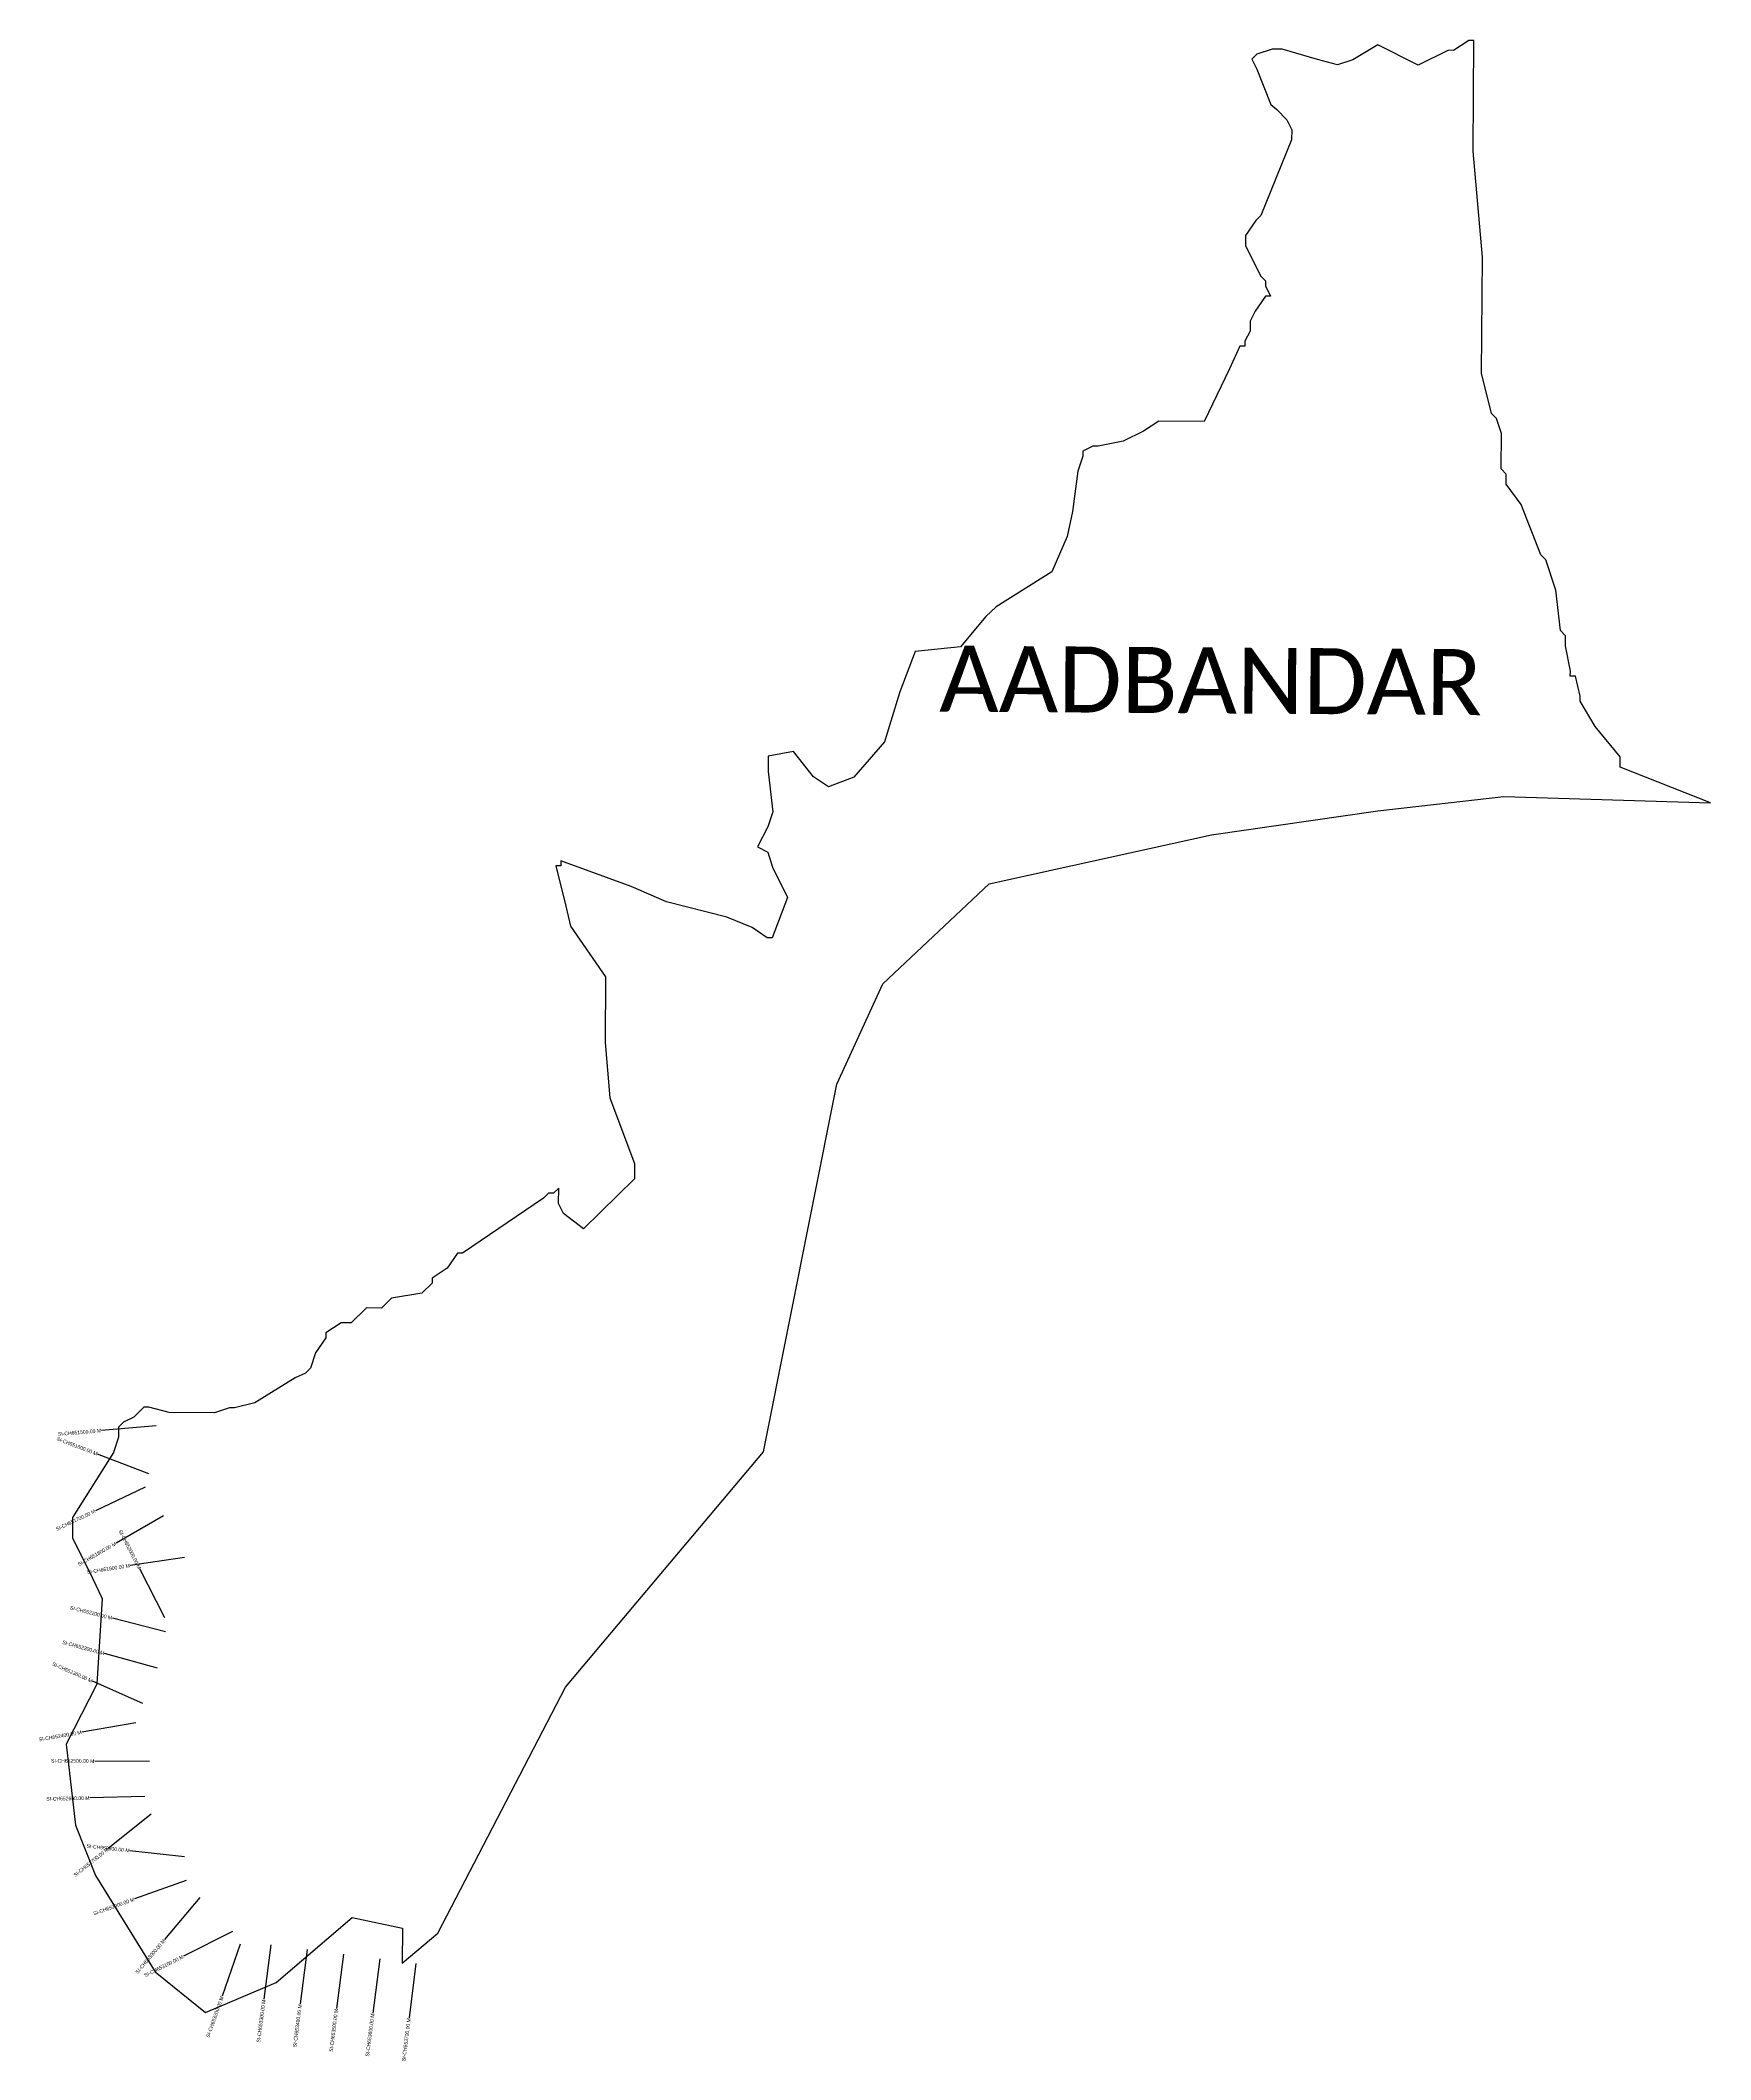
# Model space of a CAD drawing. Header units: metres. Extents: x 331655 to 336220, y 1791406 to 1796927.
import ezdxf
from ezdxf.enums import TextEntityAlignment as Align

# ---------------------------------------------------------------- set-up
doc = ezdxf.new("R2010")
doc.units = ezdxf.units.M
for name, color, linetype in [('CS', 134, 'Continuous'), ('CSMark', 6, 'Continuous'), ('VILLAGE BOUNDRY', 10, 'Continuous'), ('VILLAGE NAME', 250, 'Continuous')]:
    doc.layers.add(name, color=color, linetype=linetype)

msp = doc.modelspace()

# ---------------------------------------------------------------- linework, layer by layer
at = {"layer": 'CS'}
for p, q in [((331971.3, 1793138.8), (331821.9, 1793126.4)), ((331951.4, 1793007.8), (331811.5, 1793061.8)), ((331941.1, 1792971.6), (331805.6, 1792907.3)), ((331992, 1792893.3), (331861.9, 1792818.7)), ((332048.8, 1792779.5), (331900.5, 1792757.4)), ((331995.1, 1792614.3), (331926.9, 1792747.9)), ((331997, 1792575.6), (331851.8, 1792613.1)), ((331975.2, 1792477), (331830.5, 1792516.6)), ((331934.7, 1792380), (331797.6, 1792440.8)), ((331916.3, 1792327.3), (331768.5, 1792301.7)), ((331953.5, 1792221.9), (331803.5, 1792222.8)), ((331940.5, 1792125.4), (331790.5, 1792121.9)), ((331957.6, 1792077.6), (331840.6, 1791983.7)), ((332049, 1791961.2), (331899.9, 1791977.6)), ((332053.6, 1791896.3), (331912.5, 1791845.6)), ((332090.6, 1791849.7), (331994.2, 1791734.7)), ((332180.6, 1791756.4), (332046.4, 1791689.3)), ((332201.6, 1791721.7), (332151.9, 1791580.2)), ((332285, 1791720.2), (332265.9, 1791571.5)), ((332384.2, 1791707.6), (332365.1, 1791558.8)), ((332483.4, 1791694.9), (332464.3, 1791546.1)), ((332582.6, 1791682.2), (332563.5, 1791533.4)), ((332681.7, 1791669.5), (332662.7, 1791520.7))]:
    msp.add_line(p, q, dxfattribs=at)
at = {"layer": 'VILLAGE BOUNDRY', "flags": 128}
msp.add_lwpolyline([(333631.9, 1793068.5), (333831.6, 1794073), (333957.4, 1794347.7), (334248.6, 1794621.3), (334855.7, 1794755), (335310.9, 1794820.8), (335655.6, 1794859.8), (336220.3, 1794842.2), (335973, 1794940.3), (335973.2, 1794967.9), (335904.8, 1795051), (335864, 1795120.2), (335864.1, 1795134), (335850.7, 1795189.2), (335836.9, 1795189.3), (335837, 1795203), (335823.7, 1795272), (335823.8, 1795299.6), (335810.2, 1795313.4), (335797.1, 1795423.8), (335770.2, 1795506.6), (335756.4, 1795520.5), (335702.3, 1795658.6), (335661.3, 1795714), (335661.5, 1795741.5), (335647.8, 1795755.4), (335648.4, 1795851.9), (335635, 1795893.3), (335621.3, 1795907.2), (335594.5, 1796017.6), (335596.6, 1796334.4), (335571, 1796624), (335573, 1796927.1), (335559.3, 1796927.1), (335517.8, 1796899.9), (335504, 1796900), (335421, 1796859.2), (335311.2, 1796915.1), (335242, 1796874.2), (335200.6, 1796860.7), (335145.6, 1796874.8), (335049.3, 1796903), (335021.7, 1796903.2), (334980.3, 1796889.7), (334966.5, 1796876), (334980, 1796848.4), (335018, 1796751.7), (335034.4, 1796737.8), (335061.8, 1796710), (335075.4, 1796682.4), (335075.2, 1796654.9), (334991.2, 1796448.7), (334977.3, 1796435.1), (334949.5, 1796393.9), (334949.3, 1796366.4), (334990, 1796283.4), (335003.7, 1796269.5), (335003.6, 1796255.8), (335017.2, 1796228.1), (335003.4, 1796228.2), (334975.6, 1796187.1), (334961.6, 1796159.6), (334961.5, 1796132.1), (334947.5, 1796104.6), (334947.4, 1796090.8), (334933.6, 1796090.9), (334905.7, 1796029.1), (334835.8, 1795884.9), (334712.6, 1795885.7), (334670.3, 1795858.4), (334615, 1795831.3), (334546, 1795818), (334532.2, 1795818), (334504.6, 1795804.5), (334504.5, 1795790.7), (334490.4, 1795749.4), (334475.9, 1795639.3), (334461.7, 1795570.5), (334419.7, 1795474.4), (334267.5, 1795378.9), (334239.7, 1795351.6), (334170.3, 1795269.4), (334046.2, 1795256.4), (334004.2, 1795146.5), (333961.9, 1795009), (333878.5, 1794913.1), (333809.5, 1794886), (333768.4, 1794913.9), (333713.7, 1794983.1), (333644.7, 1794969.8), (333644.4, 1794928.5), (333657.5, 1794818.1), (333643.4, 1794776.9), (333615.4, 1794722), (333643, 1794708), (333656.5, 1794666.6), (333697.2, 1794583.7), (333655.2, 1794473.7), (333641.4, 1794473.8), (333600.2, 1794501.7), (333531.5, 1794529.7), (333366.5, 1794572.1), (333270.3, 1794614.1), (333077.9, 1794684.2), (333077.8, 1794670.5), (333064, 1794670.6), (333090.9, 1794560.2), (333104.3, 1794505), (333199.8, 1794366.6), (333198.6, 1794187.4), (333211.3, 1794035.8), (333279, 1793856.3), (333278.7, 1793814.9), (333140, 1793678.1), (333085.2, 1793719.8), (333071.6, 1793747.4), (333071.9, 1793788.8), (333058, 1793775.1), (333044.2, 1793775.2), (333030.4, 1793761.5), (332808.9, 1793611.4), (332795.1, 1793611.5), (332767.3, 1793570.4), (332725.8, 1793543.1), (332725.7, 1793529.3), (332697.9, 1793501.9), (332615.2, 1793488.7), (332587.4, 1793461.4), (332546.1, 1793461.6), (332504.5, 1793420.6), (332477, 1793420.8), (332435.4, 1793393.5), (332435.3, 1793379.7), (332407.5, 1793338.6), (332393.4, 1793297.3), (332379.6, 1793283.6), (332351.9, 1793270.1), (332241.2, 1793201.9), (332186.1, 1793188.5), (332172.2, 1793188.6), (332130.8, 1793175.1), (332006.8, 1793175.9), (331951.8, 1793190.1), (331938, 1793190.2), (331910.3, 1793162.8), (331882.7, 1793149.2), (331868.8, 1793135.5), (331868.6, 1793108), (331854.6, 1793066.7), (331743.1, 1792888.4), (331742.8, 1792833.3), (331797.1, 1792722.7), (331824.3, 1792667.4), (331809, 1792433.2), (331725.2, 1792268.5), (331751.2, 1792047.9), (331805.4, 1791909.7), (331969, 1791646.8), (332106, 1791535.7), (332299.5, 1791617.1), (332507.3, 1791794.7), (332644.9, 1791766.3), (332644.2, 1791669.8), (332741.3, 1791751.8), (333090.2, 1792424.6)], close=True, dxfattribs=at)

# ---------------------------------------------------------------- texts
at = {"layer": 'CSMark'}
for s, rotation, p in [('SI-CH651500.00 M', 4.7225, (331820.9, 1793126.4)), ('SI-CH651600.00 M', 338.8908, (331810.5, 1793062.2)), ('SI-CH651700.00 M', 25.3569, (331804.7, 1792906.9)), ('SI-CH652000.00 M', 297.0365, (331926.4, 1792748.8)), ('SI-CH651800.00 M', 29.8284, (331861, 1792818.2)), ('SI-CH651900.00 M', 8.493, (331899.5, 1792757.2)), ('SI-CH652100.00 M', 345.5123, (331850.8, 1792613.4)), ('SI-CH652200.00 M', 344.6818, (331829.6, 1792516.9)), ('SI-CH652300.00 M', 336.0614, (331796.7, 1792441.2)), ('SI-CH652400.00 M', 9.8442, (331767.5, 1792301.5)), ('SI-CH652500.00 M', 359.6259, (331802.5, 1792222.8)), ('SI-CH652600.00 M', 1.3187, (331789.5, 1792121.9)), ('SI-CH652700.00 M', 38.7508, (331839.8, 1791983.1)), ('SI-CH652800.00 M', 353.7154, (331898.9, 1791977.8)), ('SI-CH652900.00 M', 19.7687, (331911.5, 1791845.2)), ('SI-CH653000.00 M', 50.0362, (331993.6, 1791734)), ('SI-CH653100.00 M', 26.5786, (332045.5, 1791688.8)), ('SI-CH653200.00 M', 70.6523, (332151.6, 1791579.2)), ('SI-CH653300.00 M', 82.7128, (332265.8, 1791570.5)), ('SI-CH653400.00 M', 82.7128, (332365, 1791557.8)), ('SI-CH653500.00 M', 82.7128, (332464.2, 1791545.1)), ('SI-CH653600.00 M', 82.7128, (332563.4, 1791532.4)), ('SI-CH653700.00 M', 82.7128, (332662.6, 1791519.7))]:
    msp.add_text(s, height=10, rotation=rotation, dxfattribs=at).set_placement(p, align=Align.MIDDLE_RIGHT)
at = {"layer": 'VILLAGE NAME', "insert": (334113, 1795272.5), "char_height": 180.345, "attachment_point": 1, "rotation": 359.6139}
msp.add_mtext_dynamic_manual_height_columns('{\\fCalibri|b0|i0|c0|p34;AADBANDAR}', width=1779.605, gutter_width=901.7, heights=[0], dxfattribs=at)

doc.saveas('drawing.dxf')
